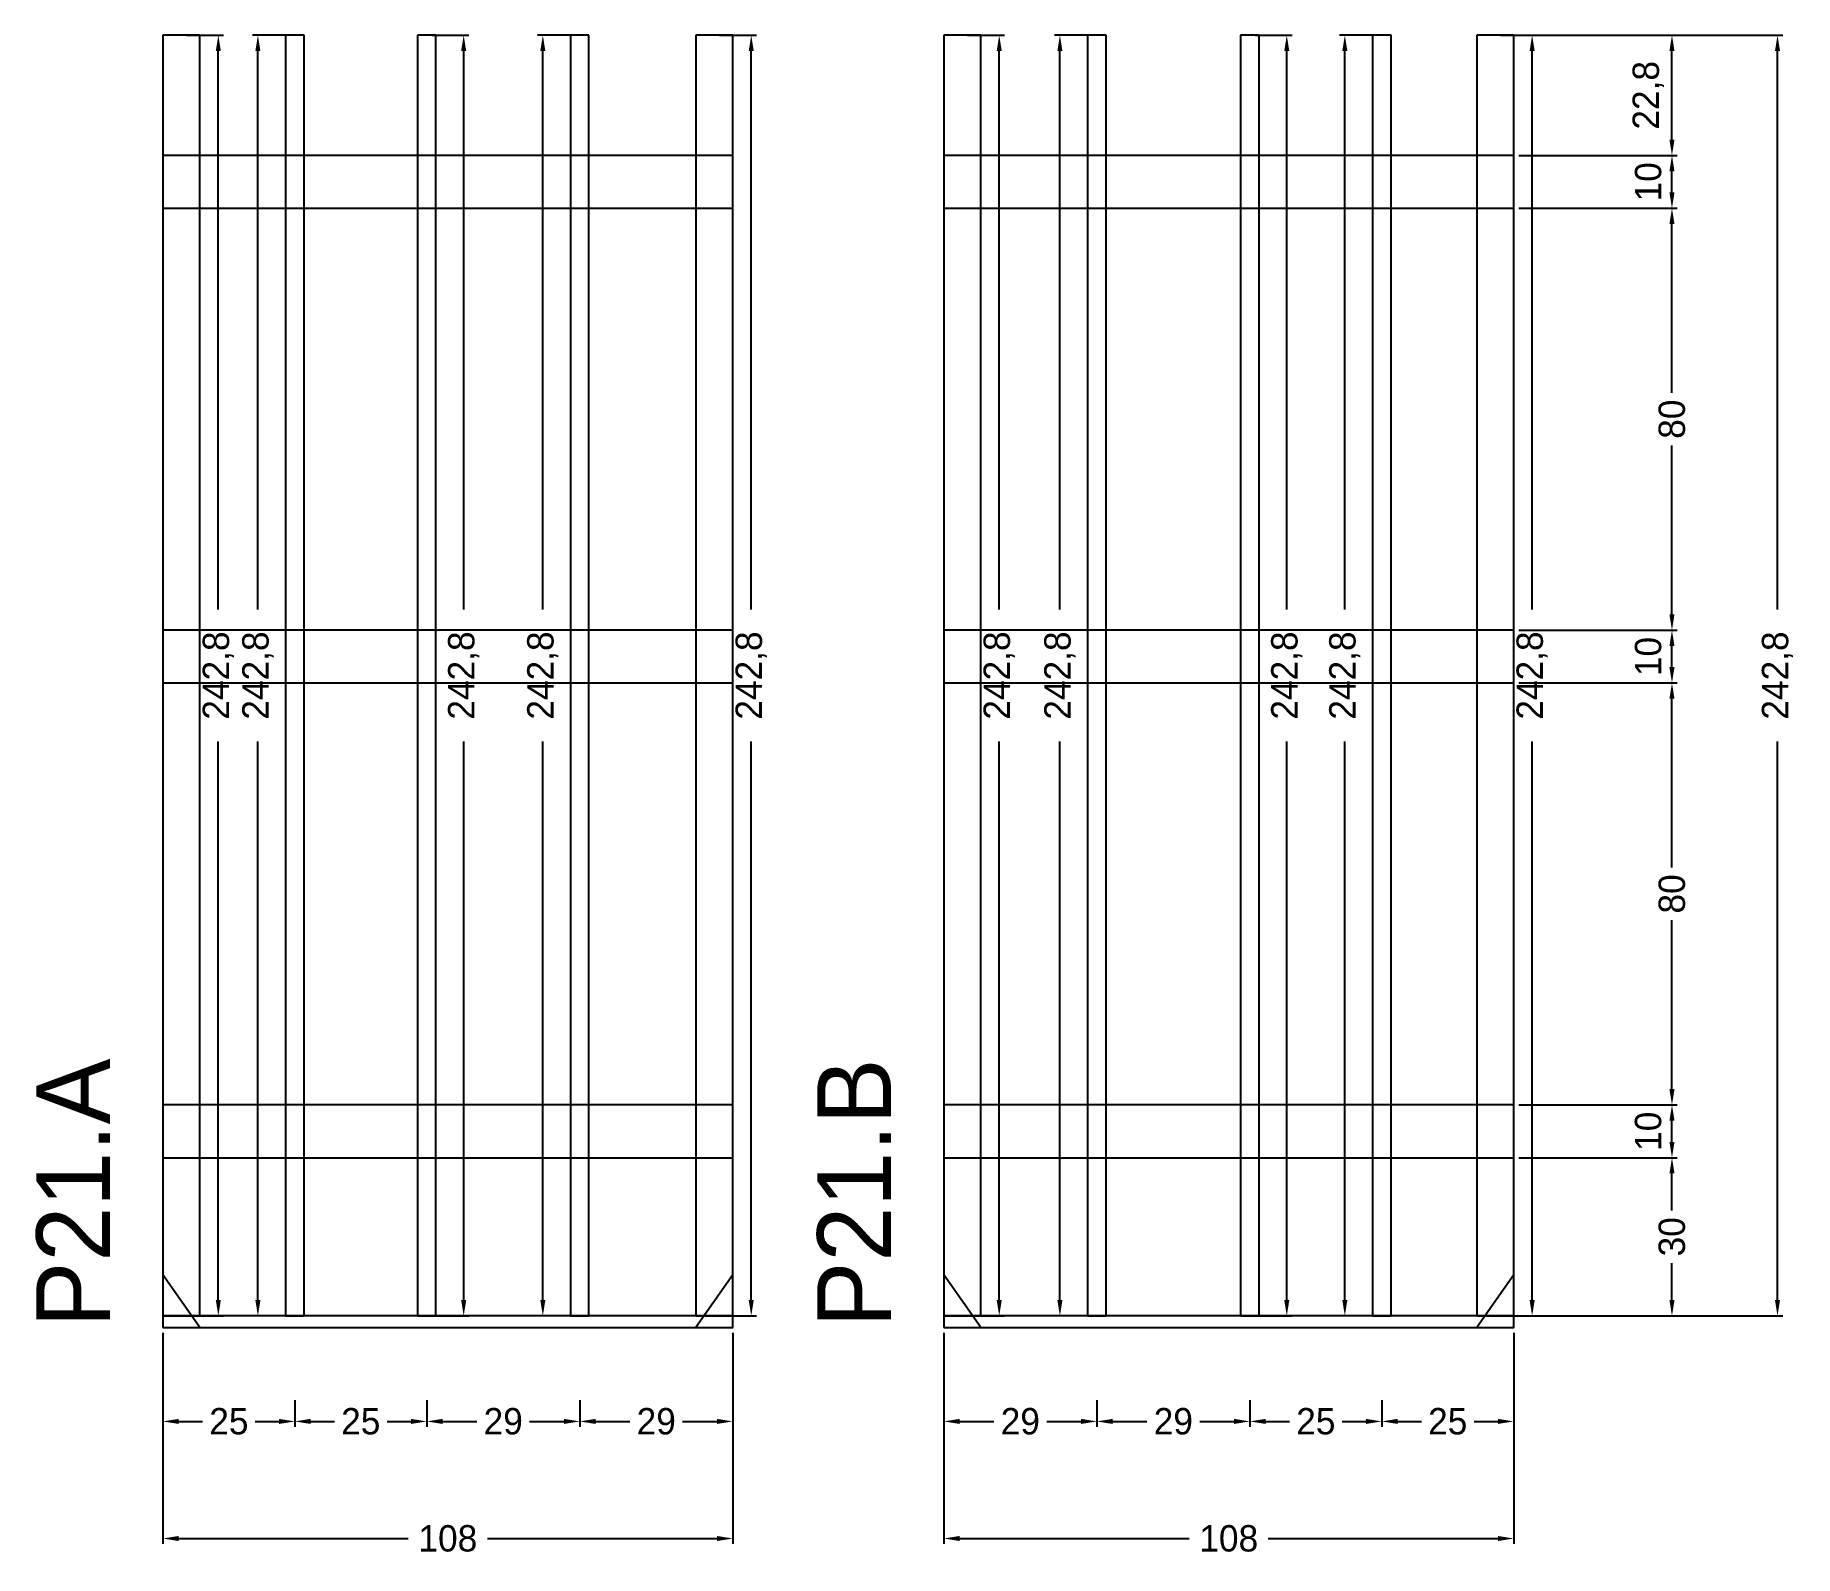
# Model space of a CAD drawing. Header units: centimetres. Extents: x -8500 to 4309, y -490 to 295.
# Drawn here: x 3975.8 to 4309.3, y -43.3 to 245 of the extents above; entities that cross this region are included whole.
import ezdxf

# ---------------------------------------------------------------- set-up
doc = ezdxf.new("R2010")
doc.units = ezdxf.units.CM
for name, color, linetype in [('COTA', 241, 'Continuous'), ('NOMENCLATURA', 7, 'Continuous'), ('SARR_2.2x10', 60, 'Continuous'), ('SARR_2.2x7', 40, 'Continuous'), ('SARR_3.5x7', 81, 'Continuous')]:
    doc.layers.add(name, color=color, linetype=linetype)
doc.dimstyles.new('PAINEL-NOVA', dxfattribs={"dimtxt": 5, "dimasz": 3, "dimexe": 1, "dimexo": 1, "dimgap": 1, "dimtad": 1, "dimcen": 2.5, "dimazin": 3, "dimtfac": 1, "dimtmove": 0, "dimatfit": 3})

msp = doc.modelspace()

# ---------------------------------------------------------------- texts
at = {"layer": 'NOMENCLATURA'}
for s, p in [('P21.A', (3990, 0)), ('P21.B', (4138, 0))]:
    msp.add_text(s, height=14, rotation=90, dxfattribs=at).set_placement(p)

# ---------------------------------------------------------------- blocks, each defined once
blk = doc.blocks.new('_CLOSEDFILLED')
at = {"color": 0, "linetype": 'BYBLOCK'}
blk.add_solid([(-1, 0.16), (0, 0), (-1, -0.16)], dxfattribs=at)
blk = doc.blocks.new('*D47')
for p, q in [((4004.5, 245), (4011.5, 245)), ((4010.5, 136.1), (4010.5, 242)), ((4010.5, 5.2), (4010.5, 111.1)), ((4004.5, 2.2), (4011.5, 2.2))]:
    blk.add_line(p, q)
at = {"layer": 'Defpoints'}
for p in [(4003.5, 245), (4003.5, 2.2), (4010.5, 2.2)]:
    blk.add_point(p, dxfattribs=at)
at = {"layer": 'COTA', "xscale": 3, "yscale": 3}
for p, rotation in [((4010.5, 245), 90), ((4010.5, 2.2), 270)]:
    blk.add_blockref('_CLOSEDFILLED', p, dxfattribs=dict(at, rotation=rotation))
at = {"layer": 'COTA', "insert": (4010.5, 123.6), "char_height": 5, "attachment_point": 5, "rotation": 90}
blk.add_mtext('242,8', dxfattribs=at)
blk = doc.blocks.new('*D48')
for p, q in [((4024, 245), (4017, 245)), ((4018, 136.1), (4018, 242)), ((4018, 5.2), (4018, 111.1)), ((4024, 2.2), (4017, 2.2))]:
    blk.add_line(p, q)
at = {"layer": 'Defpoints'}
for p in [(4025, 245), (4018, 2.2), (4025, 2.2)]:
    blk.add_point(p, dxfattribs=at)
at = {"layer": 'COTA', "xscale": 3, "yscale": 3}
for p, rotation in [((4018, 245), 90), ((4018, 2.2), 270)]:
    blk.add_blockref('_CLOSEDFILLED', p, dxfattribs=dict(at, rotation=rotation))
at = {"layer": 'COTA', "insert": (4018, 123.6), "char_height": 5, "attachment_point": 5, "rotation": 90}
blk.add_mtext('242,8', dxfattribs=at)
blk = doc.blocks.new('*D49')
for p, q in [((4051, 245), (4058, 245)), ((4057, 136.1), (4057, 242)), ((4057, 5.2), (4057, 111.1)), ((4051, 2.2), (4058, 2.2))]:
    blk.add_line(p, q)
at = {"layer": 'Defpoints'}
for p in [(4050, 245), (4050, 2.2), (4057, 2.2)]:
    blk.add_point(p, dxfattribs=at)
at = {"layer": 'COTA', "xscale": 3, "yscale": 3}
for p, rotation in [((4057, 245), 90), ((4057, 2.2), 270)]:
    blk.add_blockref('_CLOSEDFILLED', p, dxfattribs=dict(at, rotation=rotation))
at = {"layer": 'COTA', "insert": (4057, 123.6), "char_height": 5, "attachment_point": 5, "rotation": 90}
blk.add_mtext('242,8', dxfattribs=at)
blk = doc.blocks.new('*D50')
for p, q in [((4078, 245), (4071, 245)), ((4072, 136.1), (4072, 242)), ((4072, 5.2), (4072, 111.1)), ((4078, 2.2), (4071, 2.2))]:
    blk.add_line(p, q)
at = {"layer": 'Defpoints'}
for p in [(4079, 245), (4072, 2.2), (4079, 2.2)]:
    blk.add_point(p, dxfattribs=at)
at = {"layer": 'COTA', "xscale": 3, "yscale": 3}
for p, rotation in [((4072, 245), 90), ((4072, 2.2), 270)]:
    blk.add_blockref('_CLOSEDFILLED', p, dxfattribs=dict(at, rotation=rotation))
at = {"layer": 'COTA', "insert": (4072, 123.6), "char_height": 5, "attachment_point": 5, "rotation": 90}
blk.add_mtext('242,8', dxfattribs=at)
blk = doc.blocks.new('*D51')
for p, q in [((4105.5, 245), (4112.5, 245)), ((4111.5, 136.1), (4111.5, 242)), ((4111.5, 5.2), (4111.5, 111.1)), ((4105.5, 2.2), (4112.5, 2.2))]:
    blk.add_line(p, q)
at = {"layer": 'Defpoints'}
for p in [(4104.5, 245), (4104.5, 2.2), (4111.5, 2.2)]:
    blk.add_point(p, dxfattribs=at)
at = {"layer": 'COTA', "xscale": 3, "yscale": 3}
for p, rotation in [((4111.5, 245), 90), ((4111.5, 2.2), 270)]:
    blk.add_blockref('_CLOSEDFILLED', p, dxfattribs=dict(at, rotation=rotation))
at = {"layer": 'COTA', "insert": (4111.5, 123.6), "char_height": 5, "attachment_point": 5, "rotation": 90}
blk.add_mtext('242,8', dxfattribs=at)
blk = doc.blocks.new('*D52')
for p, q in [((4000, -13.8), (4000, -18.8)), ((4025, -13.8), (4025, -18.8)), ((4003, -17.8), (4007.5, -17.8)), ((4017.5, -17.8), (4022, -17.8))]:
    blk.add_line(p, q)
at = {"layer": 'Defpoints'}
for p in [(4000, -12.8), (4025, -12.8), (4000, -17.8)]:
    blk.add_point(p, dxfattribs=at)
at = {"layer": 'COTA', "xscale": 3, "yscale": 3, "rotation": 180}
blk.add_blockref('_CLOSEDFILLED', (4000, -17.8), dxfattribs=at)
at = {"layer": 'COTA', "xscale": 3, "yscale": 3}
blk.add_blockref('_CLOSEDFILLED', (4025, -17.8), dxfattribs=at)
at = {"layer": 'COTA', "insert": (4012.5, -17.8), "char_height": 5, "attachment_point": 5}
blk.add_mtext('25', dxfattribs=at)
blk = doc.blocks.new('*D53')
for p, q in [((4025, -13.8), (4025, -18.8)), ((4050, -13.8), (4050, -18.8)), ((4028, -17.8), (4032.5, -17.8)), ((4042.5, -17.8), (4047, -17.8))]:
    blk.add_line(p, q)
at = {"layer": 'Defpoints'}
for p in [(4025, -12.8), (4050, -12.8), (4025, -17.8)]:
    blk.add_point(p, dxfattribs=at)
at = {"layer": 'COTA', "xscale": 3, "yscale": 3, "rotation": 180}
blk.add_blockref('_CLOSEDFILLED', (4025, -17.8), dxfattribs=at)
at = {"layer": 'COTA', "xscale": 3, "yscale": 3}
blk.add_blockref('_CLOSEDFILLED', (4050, -17.8), dxfattribs=at)
at = {"layer": 'COTA', "insert": (4037.5, -17.8), "char_height": 5, "attachment_point": 5}
blk.add_mtext('25', dxfattribs=at)
blk = doc.blocks.new('*D54')
for p, q in [((4050, -13.8), (4050, -18.8)), ((4079, -13.8), (4079, -18.8)), ((4053, -17.8), (4059.5, -17.8)), ((4069.5, -17.8), (4076, -17.8))]:
    blk.add_line(p, q)
at = {"layer": 'Defpoints'}
for p in [(4050, -12.8), (4079, -12.8), (4050, -17.8)]:
    blk.add_point(p, dxfattribs=at)
at = {"layer": 'COTA', "xscale": 3, "yscale": 3, "rotation": 180}
blk.add_blockref('_CLOSEDFILLED', (4050, -17.8), dxfattribs=at)
at = {"layer": 'COTA', "xscale": 3, "yscale": 3}
blk.add_blockref('_CLOSEDFILLED', (4079, -17.8), dxfattribs=at)
at = {"layer": 'COTA', "insert": (4064.5, -17.8), "char_height": 5, "attachment_point": 5}
blk.add_mtext('29', dxfattribs=at)
blk = doc.blocks.new('*D55')
for p, q in [((4079, -13.8), (4079, -18.8)), ((4108, -13.8), (4108, -18.8)), ((4082, -17.8), (4088.5, -17.8)), ((4098.5, -17.8), (4105, -17.8))]:
    blk.add_line(p, q)
at = {"layer": 'Defpoints'}
for p in [(4079, -12.8), (4108, -12.8), (4079, -17.8)]:
    blk.add_point(p, dxfattribs=at)
at = {"layer": 'COTA', "xscale": 3, "yscale": 3, "rotation": 180}
blk.add_blockref('_CLOSEDFILLED', (4079, -17.8), dxfattribs=at)
at = {"layer": 'COTA', "xscale": 3, "yscale": 3}
blk.add_blockref('_CLOSEDFILLED', (4108, -17.8), dxfattribs=at)
at = {"layer": 'COTA', "insert": (4093.5, -17.8), "char_height": 5, "attachment_point": 5}
blk.add_mtext('29', dxfattribs=at)
blk = doc.blocks.new('*D56')
for p, q in [((4000, -1), (4000, -41)), ((4108, -1), (4108, -41)), ((4003, -40), (4046.5, -40)), ((4061.5, -40), (4105, -40))]:
    blk.add_line(p, q)
at = {"layer": 'Defpoints'}
for p in [(4000, 0), (4108, 0), (4000, -40)]:
    blk.add_point(p, dxfattribs=at)
at = {"layer": 'COTA', "xscale": 3, "yscale": 3, "rotation": 180}
blk.add_blockref('_CLOSEDFILLED', (4000, -40), dxfattribs=at)
at = {"layer": 'COTA', "xscale": 3, "yscale": 3}
blk.add_blockref('_CLOSEDFILLED', (4108, -40), dxfattribs=at)
at = {"layer": 'COTA', "insert": (4054, -40), "char_height": 5, "attachment_point": 5}
blk.add_mtext('108', dxfattribs=at)
blk = doc.blocks.new('GRA-E')
at = {"layer": 'SARR_2.2x7'}
blk.add_lwpolyline([(0, 0), (7, 0), (0, 10)], close=True, dxfattribs=at)
blk = doc.blocks.new('GRA-D')
at = {"layer": 'SARR_2.2x7'}
blk.add_lwpolyline([(0, 0), (7, 0), (7, 10)], close=True, dxfattribs=at)
blk = doc.blocks.new('*D57')
for p, q in [((4152.5, 245), (4159.5, 245)), ((4158.5, 136.1), (4158.5, 242)), ((4158.5, 5.2), (4158.5, 111.1)), ((4152.5, 2.2), (4159.5, 2.2))]:
    blk.add_line(p, q)
at = {"layer": 'Defpoints'}
for p in [(4151.5, 245), (4151.5, 2.2), (4158.5, 2.2)]:
    blk.add_point(p, dxfattribs=at)
at = {"layer": 'COTA', "xscale": 3, "yscale": 3}
for p, rotation in [((4158.5, 245), 90), ((4158.5, 2.2), 270)]:
    blk.add_blockref('_CLOSEDFILLED', p, dxfattribs=dict(at, rotation=rotation))
at = {"layer": 'COTA', "insert": (4158.5, 123.6), "char_height": 5, "attachment_point": 5, "rotation": 90}
blk.add_mtext('242,8', dxfattribs=at)
blk = doc.blocks.new('*D58')
for p, q in [((4176, 245), (4169, 245)), ((4170, 136.1), (4170, 242)), ((4170, 5.2), (4170, 111.1)), ((4176, 2.2), (4169, 2.2))]:
    blk.add_line(p, q)
at = {"layer": 'Defpoints'}
for p in [(4177, 245), (4170, 2.2), (4177, 2.2)]:
    blk.add_point(p, dxfattribs=at)
at = {"layer": 'COTA', "xscale": 3, "yscale": 3}
for p, rotation in [((4170, 245), 90), ((4170, 2.2), 270)]:
    blk.add_blockref('_CLOSEDFILLED', p, dxfattribs=dict(at, rotation=rotation))
at = {"layer": 'COTA', "insert": (4170, 123.6), "char_height": 5, "attachment_point": 5, "rotation": 90}
blk.add_mtext('242,8', dxfattribs=at)
blk = doc.blocks.new('*D59')
for p, q in [((4207, 245), (4214, 245)), ((4213, 136.1), (4213, 242)), ((4213, 5.2), (4213, 111.1)), ((4207, 2.2), (4214, 2.2))]:
    blk.add_line(p, q)
at = {"layer": 'Defpoints'}
for p in [(4206, 245), (4206, 2.2), (4213, 2.2)]:
    blk.add_point(p, dxfattribs=at)
at = {"layer": 'COTA', "xscale": 3, "yscale": 3}
for p, rotation in [((4213, 245), 90), ((4213, 2.2), 270)]:
    blk.add_blockref('_CLOSEDFILLED', p, dxfattribs=dict(at, rotation=rotation))
at = {"layer": 'COTA', "insert": (4213, 123.6), "char_height": 5, "attachment_point": 5, "rotation": 90}
blk.add_mtext('242,8', dxfattribs=at)
blk = doc.blocks.new('*D60')
for p, q in [((4230, 245), (4223, 245)), ((4224, 136.1), (4224, 242)), ((4224, 5.2), (4224, 111.1)), ((4230, 2.2), (4223, 2.2))]:
    blk.add_line(p, q)
at = {"layer": 'Defpoints'}
for p in [(4231, 245), (4224, 2.2), (4231, 2.2)]:
    blk.add_point(p, dxfattribs=at)
at = {"layer": 'COTA', "xscale": 3, "yscale": 3}
for p, rotation in [((4224, 245), 90), ((4224, 2.2), 270)]:
    blk.add_blockref('_CLOSEDFILLED', p, dxfattribs=dict(at, rotation=rotation))
at = {"layer": 'COTA', "insert": (4224, 123.6), "char_height": 5, "attachment_point": 5, "rotation": 90}
blk.add_mtext('242,8', dxfattribs=at)
blk = doc.blocks.new('*D61')
for p, q in [((4253.5, 245), (4260.5, 245)), ((4259.5, 136.1), (4259.5, 242)), ((4259.5, 5.2), (4259.5, 111.1)), ((4253.5, 2.2), (4260.5, 2.2))]:
    blk.add_line(p, q)
at = {"layer": 'Defpoints'}
for p in [(4252.5, 245), (4252.5, 2.2), (4259.5, 2.2)]:
    blk.add_point(p, dxfattribs=at)
at = {"layer": 'COTA', "xscale": 3, "yscale": 3}
for p, rotation in [((4259.5, 245), 90), ((4259.5, 2.2), 270)]:
    blk.add_blockref('_CLOSEDFILLED', p, dxfattribs=dict(at, rotation=rotation))
at = {"layer": 'COTA', "insert": (4259.5, 123.6), "char_height": 5, "attachment_point": 5, "rotation": 90}
blk.add_mtext('242,8', dxfattribs=at)
blk = doc.blocks.new('*D62')
for p, q in [((4148, -13.8), (4148, -18.8)), ((4177, -13.8), (4177, -18.8)), ((4151, -17.8), (4157.5, -17.8)), ((4167.5, -17.8), (4174, -17.8))]:
    blk.add_line(p, q)
at = {"layer": 'Defpoints'}
for p in [(4148, -12.8), (4177, -12.8), (4148, -17.8)]:
    blk.add_point(p, dxfattribs=at)
at = {"layer": 'COTA', "xscale": 3, "yscale": 3, "rotation": 180}
blk.add_blockref('_CLOSEDFILLED', (4148, -17.8), dxfattribs=at)
at = {"layer": 'COTA', "xscale": 3, "yscale": 3}
blk.add_blockref('_CLOSEDFILLED', (4177, -17.8), dxfattribs=at)
at = {"layer": 'COTA', "insert": (4162.5, -17.8), "char_height": 5, "attachment_point": 5}
blk.add_mtext('29', dxfattribs=at)
blk = doc.blocks.new('*D63')
for p, q in [((4177, -13.8), (4177, -18.8)), ((4206, -13.8), (4206, -18.8)), ((4180, -17.8), (4186.5, -17.8)), ((4196.5, -17.8), (4203, -17.8))]:
    blk.add_line(p, q)
at = {"layer": 'Defpoints'}
for p in [(4177, -12.8), (4206, -12.8), (4177, -17.8)]:
    blk.add_point(p, dxfattribs=at)
at = {"layer": 'COTA', "xscale": 3, "yscale": 3, "rotation": 180}
blk.add_blockref('_CLOSEDFILLED', (4177, -17.8), dxfattribs=at)
at = {"layer": 'COTA', "xscale": 3, "yscale": 3}
blk.add_blockref('_CLOSEDFILLED', (4206, -17.8), dxfattribs=at)
at = {"layer": 'COTA', "insert": (4191.5, -17.8), "char_height": 5, "attachment_point": 5}
blk.add_mtext('29', dxfattribs=at)
blk = doc.blocks.new('*D64')
for p, q in [((4206, -13.8), (4206, -18.8)), ((4231, -13.8), (4231, -18.8)), ((4209, -17.8), (4213.5, -17.8)), ((4223.5, -17.8), (4228, -17.8))]:
    blk.add_line(p, q)
at = {"layer": 'Defpoints'}
for p in [(4206, -12.8), (4231, -12.8), (4206, -17.8)]:
    blk.add_point(p, dxfattribs=at)
at = {"layer": 'COTA', "xscale": 3, "yscale": 3, "rotation": 180}
blk.add_blockref('_CLOSEDFILLED', (4206, -17.8), dxfattribs=at)
at = {"layer": 'COTA', "xscale": 3, "yscale": 3}
blk.add_blockref('_CLOSEDFILLED', (4231, -17.8), dxfattribs=at)
at = {"layer": 'COTA', "insert": (4218.5, -17.8), "char_height": 5, "attachment_point": 5}
blk.add_mtext('25', dxfattribs=at)
blk = doc.blocks.new('*D65')
for p, q in [((4231, -13.8), (4231, -18.8)), ((4256, -13.8), (4256, -18.8)), ((4234, -17.8), (4238.5, -17.8)), ((4248.5, -17.8), (4253, -17.8))]:
    blk.add_line(p, q)
at = {"layer": 'Defpoints'}
for p in [(4231, -12.8), (4256, -12.8), (4231, -17.8)]:
    blk.add_point(p, dxfattribs=at)
at = {"layer": 'COTA', "xscale": 3, "yscale": 3, "rotation": 180}
blk.add_blockref('_CLOSEDFILLED', (4231, -17.8), dxfattribs=at)
at = {"layer": 'COTA', "xscale": 3, "yscale": 3}
blk.add_blockref('_CLOSEDFILLED', (4256, -17.8), dxfattribs=at)
at = {"layer": 'COTA', "insert": (4243.5, -17.8), "char_height": 5, "attachment_point": 5}
blk.add_mtext('25', dxfattribs=at)
blk = doc.blocks.new('*D66')
for p, q in [((4148, -1), (4148, -41)), ((4256, -1), (4256, -41)), ((4151, -40), (4194.5, -40)), ((4209.5, -40), (4253, -40))]:
    blk.add_line(p, q)
at = {"layer": 'Defpoints'}
for p in [(4148, 0), (4256, 0), (4148, -40)]:
    blk.add_point(p, dxfattribs=at)
at = {"layer": 'COTA', "xscale": 3, "yscale": 3, "rotation": 180}
blk.add_blockref('_CLOSEDFILLED', (4148, -40), dxfattribs=at)
at = {"layer": 'COTA', "xscale": 3, "yscale": 3}
blk.add_blockref('_CLOSEDFILLED', (4256, -40), dxfattribs=at)
at = {"layer": 'COTA', "insert": (4202, -40), "char_height": 5, "attachment_point": 5}
blk.add_mtext('108', dxfattribs=at)
blk = doc.blocks.new('*D67')
for p, q in [((4257, 245), (4307, 245)), ((4306, 136.1), (4306, 242)), ((4306, 5.2), (4306, 111.1)), ((4257, 2.2), (4307, 2.2))]:
    blk.add_line(p, q)
at = {"layer": 'Defpoints'}
for p in [(4256, 245), (4256, 2.2), (4306, 2.2)]:
    blk.add_point(p, dxfattribs=at)
at = {"layer": 'COTA', "xscale": 3, "yscale": 3}
for p, rotation in [((4306, 245), 90), ((4306, 2.2), 270)]:
    blk.add_blockref('_CLOSEDFILLED', p, dxfattribs=dict(at, rotation=rotation))
at = {"layer": 'COTA', "insert": (4306, 123.6), "char_height": 5, "attachment_point": 5, "rotation": 90}
blk.add_mtext('242,8', dxfattribs=at)
blk = doc.blocks.new('*D68')
for p, q in [((4257, 32.2), (4287, 32.2)), ((4286, 22.2), (4286, 29.2)), ((4286, 5.2), (4286, 12.2)), ((4257, 2.2), (4287, 2.2))]:
    blk.add_line(p, q)
at = {"layer": 'Defpoints'}
for p in [(4256, 32.2), (4256, 2.2), (4286, 2.2)]:
    blk.add_point(p, dxfattribs=at)
at = {"layer": 'COTA', "xscale": 3, "yscale": 3}
for p, rotation in [((4286, 32.2), 90), ((4286, 2.2), 270)]:
    blk.add_blockref('_CLOSEDFILLED', p, dxfattribs=dict(at, rotation=rotation))
at = {"layer": 'COTA', "insert": (4286, 17.2), "char_height": 5, "attachment_point": 5, "rotation": 90}
blk.add_mtext('30', dxfattribs=at)
blk = doc.blocks.new('*D69')
for p, q in [((4257, 42.2), (4287, 42.2)), ((4286, 35.2), (4286, 39.2)), ((4257, 32.2), (4287, 32.2))]:
    blk.add_line(p, q)
at = {"layer": 'Defpoints'}
for p in [(4256, 42.2), (4256, 32.2), (4286, 32.2)]:
    blk.add_point(p, dxfattribs=at)
at = {"layer": 'COTA', "xscale": 3, "yscale": 3}
for p, rotation in [((4286, 42.2), 90), ((4286, 32.2), 270)]:
    blk.add_blockref('_CLOSEDFILLED', p, dxfattribs=dict(at, rotation=rotation))
at = {"layer": 'COTA', "insert": (4281.5, 37.2), "char_height": 5, "attachment_point": 5, "rotation": 90}
blk.add_mtext('10', dxfattribs=at)
blk = doc.blocks.new('*D70')
for p, q in [((4257, 122.2), (4287, 122.2)), ((4286, 87.2), (4286, 119.2)), ((4286, 45.2), (4286, 77.2)), ((4257, 42.2), (4287, 42.2))]:
    blk.add_line(p, q)
at = {"layer": 'Defpoints'}
for p in [(4256, 122.2), (4256, 42.2), (4286, 42.2)]:
    blk.add_point(p, dxfattribs=at)
at = {"layer": 'COTA', "xscale": 3, "yscale": 3}
for p, rotation in [((4286, 122.2), 90), ((4286, 42.2), 270)]:
    blk.add_blockref('_CLOSEDFILLED', p, dxfattribs=dict(at, rotation=rotation))
at = {"layer": 'COTA', "insert": (4286, 82.2), "char_height": 5, "attachment_point": 5, "rotation": 90}
blk.add_mtext('80', dxfattribs=at)
blk = doc.blocks.new('*D72')
for p, q in [((4257, 212.2), (4287, 212.2)), ((4286, 177.2), (4286, 209.2)), ((4286, 135.2), (4286, 167.2)), ((4257, 132.2), (4287, 132.2))]:
    blk.add_line(p, q)
at = {"layer": 'Defpoints'}
for p in [(4256, 212.2), (4256, 132.2), (4286, 132.2)]:
    blk.add_point(p, dxfattribs=at)
at = {"layer": 'COTA', "xscale": 3, "yscale": 3}
for p, rotation in [((4286, 212.2), 90), ((4286, 132.2), 270)]:
    blk.add_blockref('_CLOSEDFILLED', p, dxfattribs=dict(at, rotation=rotation))
at = {"layer": 'COTA', "insert": (4286, 172.2), "char_height": 5, "attachment_point": 5, "rotation": 90}
blk.add_mtext('80', dxfattribs=at)
blk = doc.blocks.new('*D73')
for p, q in [((4257, 222.2), (4287, 222.2)), ((4286, 215.2), (4286, 219.2)), ((4257, 212.2), (4287, 212.2))]:
    blk.add_line(p, q)
at = {"layer": 'Defpoints'}
for p in [(4256, 222.2), (4256, 212.2), (4286, 212.2)]:
    blk.add_point(p, dxfattribs=at)
at = {"layer": 'COTA', "xscale": 3, "yscale": 3}
for p, rotation in [((4286, 222.2), 90), ((4286, 212.2), 270)]:
    blk.add_blockref('_CLOSEDFILLED', p, dxfattribs=dict(at, rotation=rotation))
at = {"layer": 'COTA', "insert": (4281.5, 217.2), "char_height": 5, "attachment_point": 5, "rotation": 90}
blk.add_mtext('10', dxfattribs=at)
blk = doc.blocks.new('*D74')
for p, q in [((4257, 245), (4287, 245)), ((4286, 225.2), (4286, 242)), ((4257, 222.2), (4287, 222.2))]:
    blk.add_line(p, q)
at = {"layer": 'Defpoints'}
for p in [(4256, 245), (4256, 222.2), (4286, 222.2)]:
    blk.add_point(p, dxfattribs=at)
at = {"layer": 'COTA', "xscale": 3, "yscale": 3}
for p, rotation in [((4286, 245), 90), ((4286, 222.2), 270)]:
    blk.add_blockref('_CLOSEDFILLED', p, dxfattribs=dict(at, rotation=rotation))
at = {"layer": 'COTA', "insert": (4281.5, 233.6), "char_height": 5, "attachment_point": 5, "rotation": 90}
blk.add_mtext('22,8', dxfattribs=at)

# ---------------------------------------------------------------- dimensions: what is measured, and where the dimension line sits
at = {"layer": 'COTA'}
for base, p1, p2, picture, middle in [((4010.5, 2.2), (4003.5, 2.2), (4003.5, 245), '*D47', (4010.5, 123.6)), ((4018, 2.2), (4025, 2.2), (4025, 245), '*D48', (4018, 123.6)), ((4057, 2.2), (4050, 2.2), (4050, 245), '*D49', (4057, 123.6)), ((4072, 2.2), (4079, 2.2), (4079, 245), '*D50', (4072, 123.6)), ((4111.5, 2.2), (4104.5, 2.2), (4104.5, 245), '*D51', (4111.5, 123.6)), ((4158.5, 2.2), (4151.5, 2.2), (4151.5, 245), '*D57', (4158.5, 123.6)), ((4170, 2.2), (4177, 2.2), (4177, 245), '*D58', (4170, 123.6)), ((4213, 2.2), (4206, 2.2), (4206, 245), '*D59', (4213, 123.6)), ((4224, 2.2), (4231, 2.2), (4231, 245), '*D60', (4224, 123.6)), ((4259.5, 2.2), (4252.5, 2.2), (4252.5, 245), '*D61', (4259.5, 123.6)), ((4306, 2.2), (4256, 2.2), (4256, 245), '*D67', (4306, 123.6)), ((4286, 222.2), (4256, 222.2), (4256, 245), '*D74', (4281.5, 233.6)), ((4286, 212.2), (4256, 212.2), (4256, 222.2), '*D73', (4281.5, 217.2)), ((4286, 132.2), (4256, 132.2), (4256, 212.2), '*D72', (4286, 172.2)), ((4286, 42.2), (4256, 42.2), (4256, 122.2), '*D70', (4286, 82.2)), ((4286, 32.2), (4256, 32.2), (4256, 42.2), '*D69', (4281.5, 37.2)), ((4286, 2.2), (4256, 2.2), (4256, 32.2), '*D68', (4286, 17.2))]:
    dim = msp.add_linear_dim(base=base, p1=p1, p2=p2, angle=90, dimstyle='PAINEL-NOVA', dxfattribs=at)
    dim.commit()
    dim.dimension.update_dxf_attribs({"geometry": picture, "text_midpoint": middle})
msp.add_linear_dim(base=(4286, 122.2), p1=(4256, 122.2), p2=(4256, 132.2), angle=90, dimstyle='PAINEL-NOVA', dxfattribs=at).render()
for base, p1, p2, picture, middle in [((4000, -40), (4000, 0), (4108, 0), '*D56', (4054, -40)), ((4148, -40), (4148, 0), (4256, 0), '*D66', (4202, -40)), ((4000, -17.8), (4000, -12.8), (4025, -12.8), '*D52', (4012.5, -17.8)), ((4025, -17.8), (4025, -12.8), (4050, -12.8), '*D53', (4037.5, -17.8)), ((4050, -17.8), (4050, -12.8), (4079, -12.8), '*D54', (4064.5, -17.8)), ((4079, -17.8), (4079, -12.8), (4108, -12.8), '*D55', (4093.5, -17.8)), ((4148, -17.8), (4148, -12.8), (4177, -12.8), '*D62', (4162.5, -17.8)), ((4177, -17.8), (4177, -12.8), (4206, -12.8), '*D63', (4191.5, -17.8)), ((4206, -17.8), (4206, -12.8), (4231, -12.8), '*D64', (4218.5, -17.8)), ((4231, -17.8), (4231, -12.8), (4256, -12.8), '*D65', (4243.5, -17.8))]:
    dim = msp.add_linear_dim(base=base, p1=p1, p2=p2, dimstyle='PAINEL-NOVA', dxfattribs=at)
    dim.commit()
    dim.dimension.update_dxf_attribs({"geometry": picture, "text_midpoint": middle})

# ---------------------------------------------------------------- linework, layer by layer
at = {"layer": 'SARR_2.2x10'}
for p, q in [((4108, 222.2), (4000, 222.2)), ((4000, 222.2), (4000, 212.2)), ((4108, 212.2), (4108, 222.2)), ((4256, 222.2), (4148, 222.2)), ((4148, 222.2), (4148, 212.2)), ((4256, 212.2), (4256, 222.2)), ((4000, 212.2), (4108, 212.2)), ((4148, 212.2), (4256, 212.2)), ((4108, 132.2), (4000, 132.2)), ((4000, 132.2), (4000, 122.2)), ((4108, 122.2), (4108, 132.2)), ((4256, 132.2), (4148, 132.2)), ((4148, 132.2), (4148, 122.2)), ((4256, 122.2), (4256, 132.2)), ((4000, 122.2), (4108, 122.2)), ((4148, 122.2), (4256, 122.2)), ((4108, 42.2), (4000, 42.2)), ((4000, 42.2), (4000, 32.2)), ((4108, 32.2), (4108, 42.2)), ((4256, 42.2), (4148, 42.2)), ((4148, 42.2), (4148, 32.2)), ((4256, 32.2), (4256, 42.2)), ((4000, 32.2), (4108, 32.2)), ((4148, 32.2), (4256, 32.2))]:
    msp.add_line(p, q, dxfattribs=at)
at = {"layer": 'SARR_2.2x7'}
for p, q in [((4007, 245), (4000, 245)), ((4000, 245), (4000, 2.2)), ((4007, 2.2), (4007, 245)), ((4108, 245), (4101, 245)), ((4101, 245), (4101, 2.2)), ((4108, 2.2), (4108, 245)), ((4155, 245), (4148, 245)), ((4148, 245), (4148, 2.2)), ((4155, 2.2), (4155, 245)), ((4256, 245), (4249, 245)), ((4249, 245), (4249, 2.2)), ((4256, 2.2), (4256, 245)), ((4108, 2.2), (4000, 2.2)), ((4000, 2.2), (4000, 0)), ((4000, 2.2), (4007, 2.2)), ((4000, 0), (4108, 0)), ((4101, 2.2), (4108, 2.2)), ((4108, 0), (4108, 2.2)), ((4256, 2.2), (4148, 2.2)), ((4148, 2.2), (4148, 0)), ((4148, 2.2), (4155, 2.2)), ((4148, 0), (4256, 0)), ((4249, 2.2), (4256, 2.2)), ((4256, 0), (4256, 2.2))]:
    msp.add_line(p, q, dxfattribs=at)
at = {"layer": 'SARR_3.5x7'}
for p, q in [((4026.75, 245), (4023.25, 245)), ((4023.25, 245), (4023.25, 2.2)), ((4026.75, 2.2), (4026.75, 245)), ((4051.75, 245), (4048.25, 245)), ((4048.25, 245), (4048.25, 2.2)), ((4051.75, 2.2), (4051.75, 245)), ((4080.75, 245), (4077.25, 245)), ((4077.25, 245), (4077.25, 2.2)), ((4080.75, 2.2), (4080.75, 245)), ((4178.75, 245), (4175.25, 245)), ((4175.25, 245), (4175.25, 2.2)), ((4178.75, 2.2), (4178.75, 245)), ((4207.75, 245), (4204.25, 245)), ((4204.25, 245), (4204.25, 2.2)), ((4207.75, 2.2), (4207.75, 245)), ((4232.75, 245), (4229.25, 245)), ((4229.25, 245), (4229.25, 2.2)), ((4232.75, 2.2), (4232.75, 245)), ((4023.25, 2.2), (4026.75, 2.2)), ((4048.25, 2.2), (4051.75, 2.2)), ((4077.25, 2.2), (4080.75, 2.2)), ((4175.25, 2.2), (4178.75, 2.2)), ((4204.25, 2.2), (4207.75, 2.2)), ((4229.25, 2.2), (4232.75, 2.2))]:
    msp.add_line(p, q, dxfattribs=at)

# ---------------------------------------------------------------- block references
at = {"layer": 'SARR_2.2x7'}
for name, p in [('GRA-E', (4000, 0)), ('GRA-D', (4101, 0)), ('GRA-E', (4148, 0)), ('GRA-D', (4249, 0))]:
    msp.add_blockref(name, p, dxfattribs=at)

msp.set_redraw_order([(e.dxf.handle, doc.entitydb.next_handle()) for e in msp.query("TEXT MTEXT ATTDEF DIMENSION ARC_DIMENSION")])  # texts and dimensions are drawn at this point

doc.saveas('drawing.dxf')
